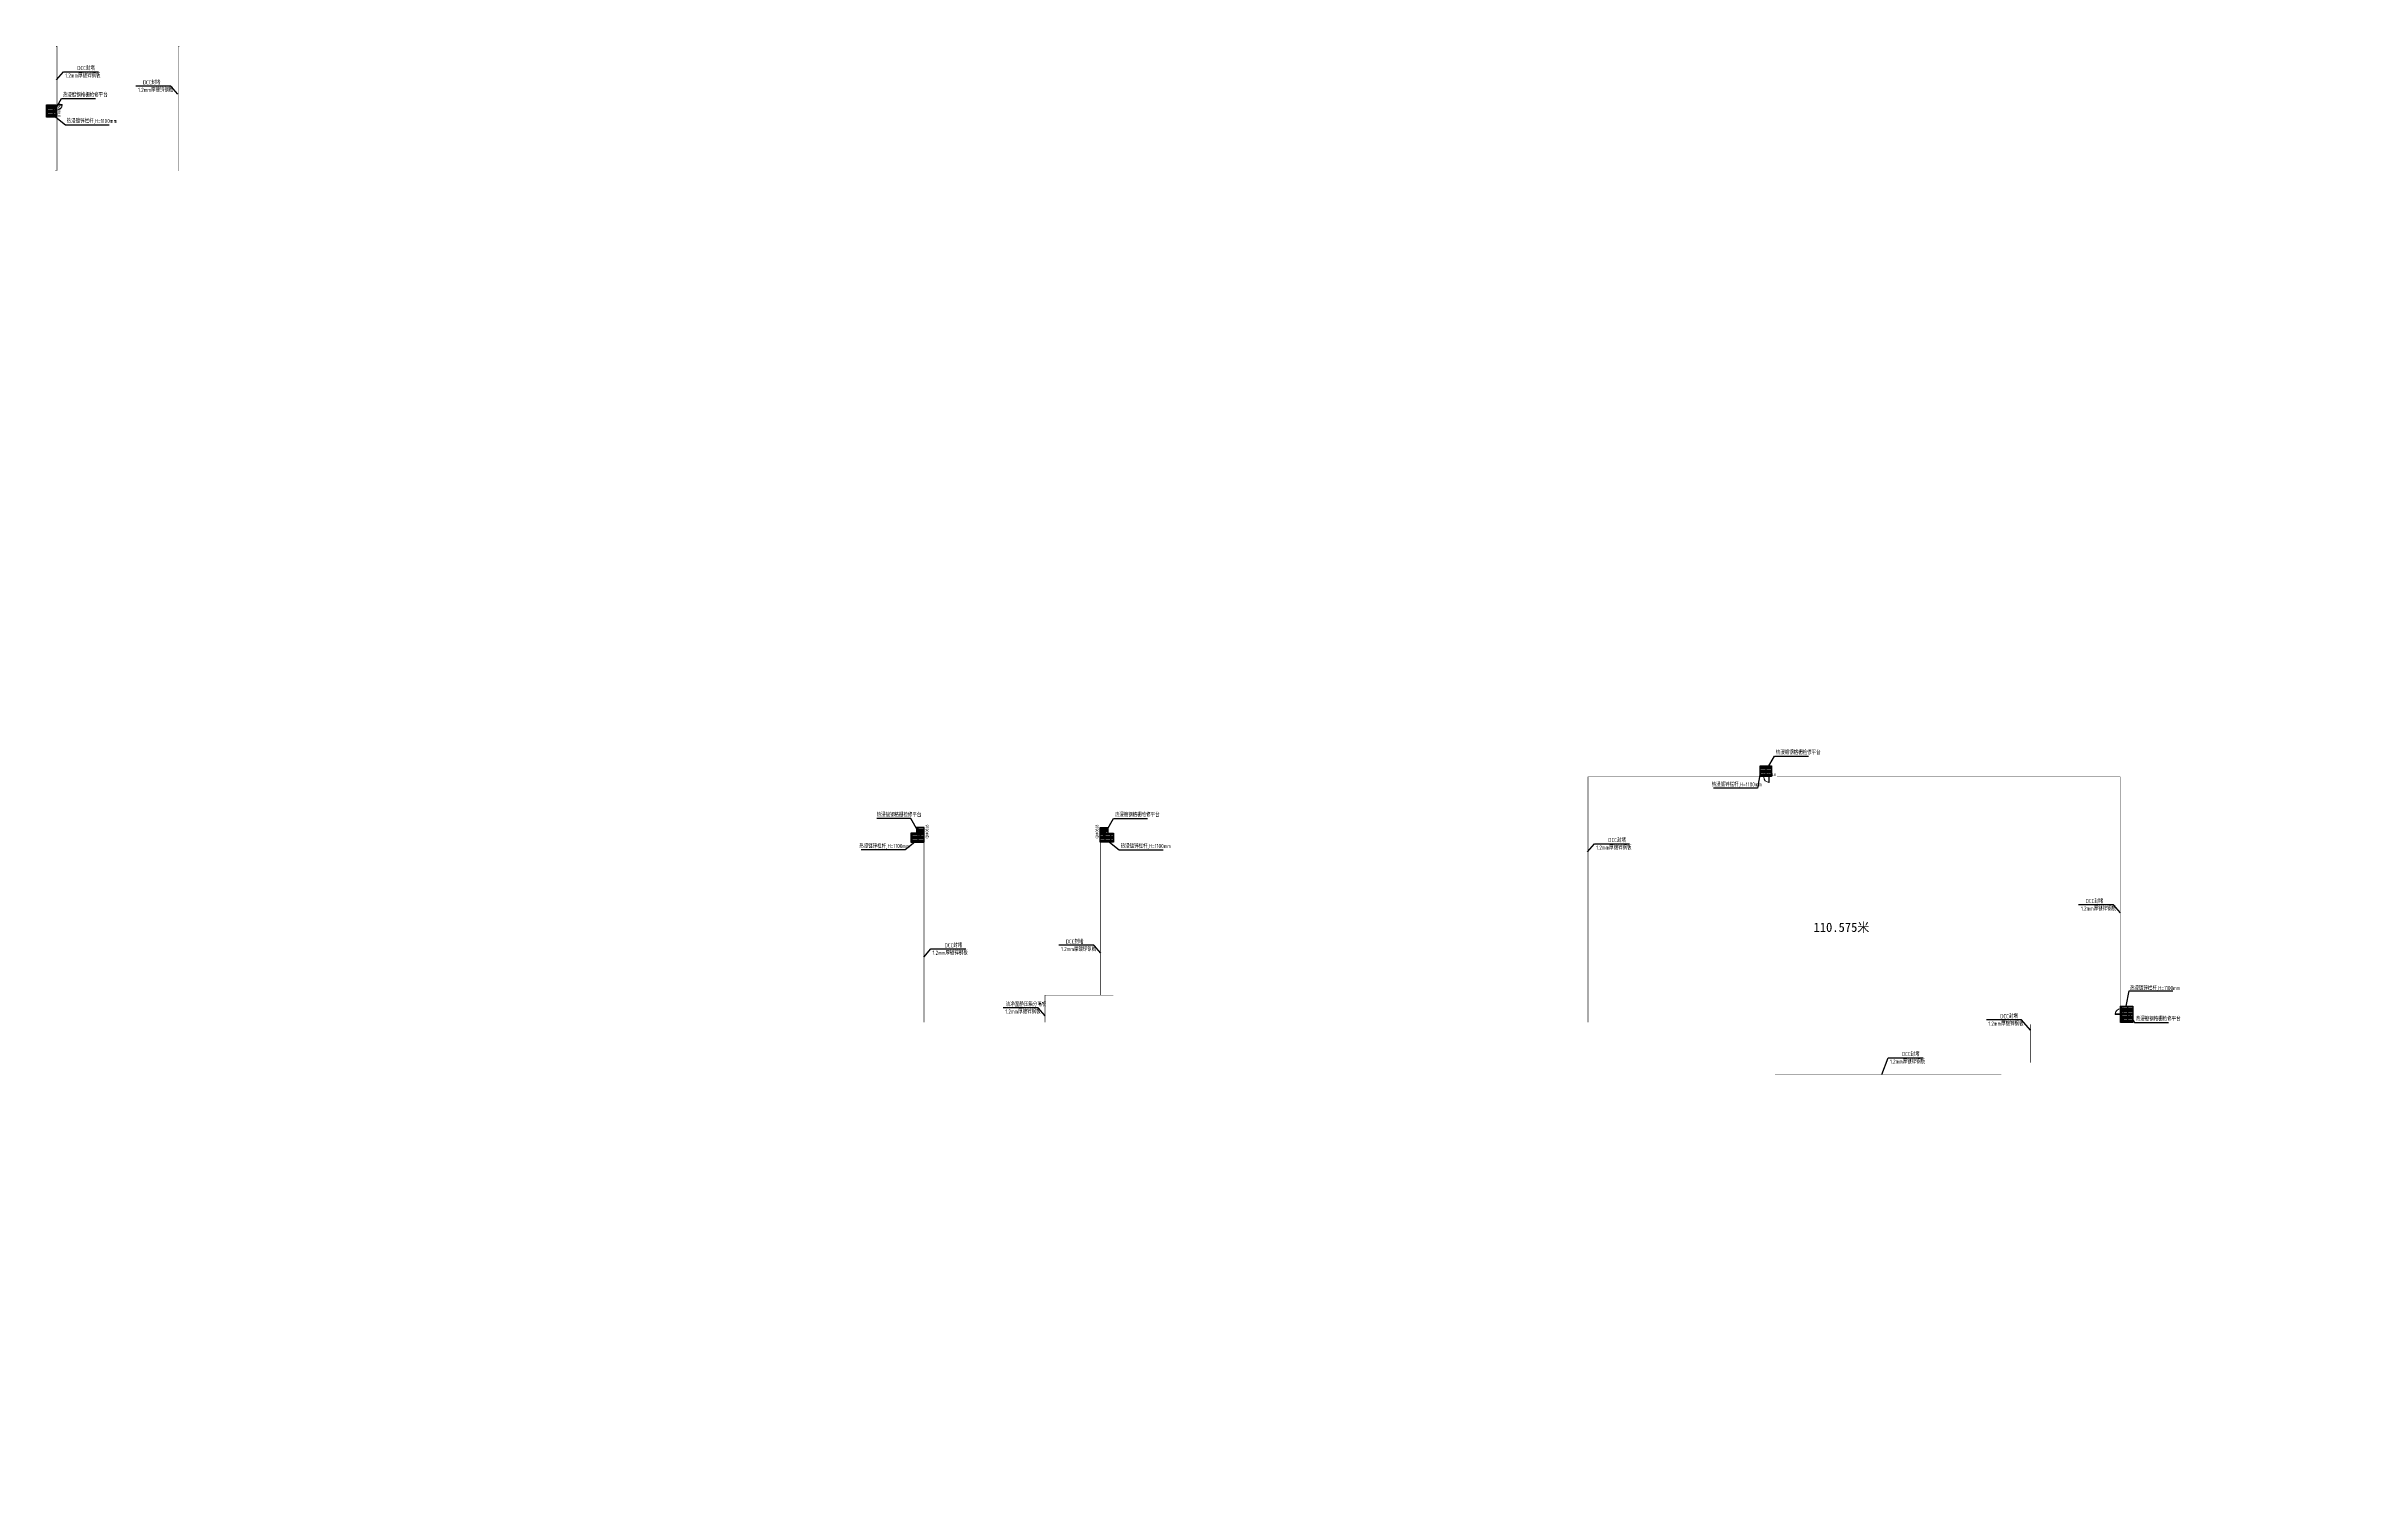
# Model space of a CAD drawing. Header units: millimetres. Extents: x 13825 to 264600, y 0 to 157125.
import ezdxf
from ezdxf.enums import TextEntityAlignment as Align

# ---------------------------------------------------------------- set-up
doc = ezdxf.new("R2010")
doc.units = ezdxf.units.MM
doc.linetypes.add('ACAD_ISO05W100', pattern=[33, 24, -3, 0, -3, 0, -3])
doc.layers.add('A-WALL-PATT', color=111, linetype='Continuous', lineweight=9)
doc.layers.add('K-PART-DOOR', color=10, linetype='Continuous', lineweight=18)
for name, color, linetype in [('K-AREA_TEXT', 4, 'Continuous'), ('K-K-PART-GR', 132, 'Continuous'), ('K-K-PART-TP', 200, 'Continuous'), ('K-PART-TEXT', 4, 'Continuous')]:
    doc.layers.add(name, color=color, linetype=linetype)
doc.styles.add('Arial', font='arial.ttf', dxfattribs={"width": 0.8, "height": 5.592013})
doc.styles.add('EDRI-COM', font='tssdeng.shx', dxfattribs={"width": 0.8, "bigfont": 'hztxt.shx'})
doc.dimstyles.new('MW_DIM_TICK_035_150', dxfattribs={"dimscale": 150, "dimtxt": 3.5, "dimasz": 2.5, "dimexe": 1.75, "dimexo": 0.825, "dimgap": 1.2, "dimtad": 1, "dimdec": 0, "dimzin": 12, "dimdsep": 46, "dimtxsty": 'EDRI-COM', "dimblk": 'ARCHTICK', "dimcen": 1, "dimclrd": 256, "dimclre": 256, "dimclrt": 256, "dimadec": 0, "dimazin": 3, "dimtfac": 1, "dimtdec": 0, "dimtix": 1, "dimtmove": 2, "dimatfit": 1, "dimfxl": 1.25, "dimtolj": 1, "dimtzin": 0, "dimlwd": -1, "dimlwe": -1, "dimarcsym": 1})
pattern_1 = [(45, (0, 0), (-1060.66, 1060.66), []), (135, (0, 0), (-1060.66, -1060.66), [])]

# ---------------------------------------------------------------- blocks, each defined once
blk = doc.blocks.new('_ArchTick')
at = {"color": 0, "linetype": 'ByBlock', "const_width": 0.4}
blk.add_lwpolyline([(-0.5, -0.5), (0.5, 0.5)], dxfattribs=at)
blk = doc.blocks.new('单开门 1000X2000')
blk.add_lwpolyline([(9, -6), (107, -6), (107, 994), (9, 994)], close=True)
blk.add_arc((9, -6), 1000, 0, 90)

msp = doc.modelspace()

# ---------------------------------------------------------------- hatches: boundary and pattern name
at = {"layer": 'A-WALL-PATT', "lineweight": 5}
h = msp.add_hatch(dxfattribs=at)
h.set_pattern_fill('FP_1', color=256, style=0, pattern_type=2)
h.set_pattern_definition([(1e-14, (1798.3, -1859), (3048, 6096), [16.76, -6079.24]), (1e-14, (-1768, -2682), (3048, 6096), [16.76, -6079.24]), (1e-14, (213.4, -2743), (3048, 6096), [16.76, -6079.24]), (1e-14, (2377.4, -945), (3048, 6096), [16.76, -6079.24]), (1e-14, (-152.4, -3048), (3048, 6096), [16.76, -6079.24]), (1e-14, (2987, 2895.6), (3048, 6096), [16.76, -6079.24]), (1e-14, (1128, 2408), (3048, 6096), [16.76, -6079.24]), (1e-14, (2103, 1646), (3048, 6096), [16.76, -6079.24]), (1e-14, (-2865, 1524), (3048, 6096), [16.76, -6079.24]), (1e-14, (122, 1249.7), (3048, 6096), [16.76, -6079.24]), (1e-14, (-1036.3, -305), (3048, 6096), [16.76, -6079.24]), (1e-14, (-975.4, -2591), (3048, 6096), [16.76, -6079.24]), (1e-14, (1310.6, -2834.6), (3048, 6096), [16.76, -6079.24]), (1e-14, (2987, -152.4), (3048, 6096), [16.76, -6079.24]), (1e-14, (-2713, -1097), (3048, 6096), [16.76, -6079.24]), (1e-14, (-2194.6, -61), (3048, 6096), [16.76, -6079.24]), (1e-14, (183, -487.7), (3048, 6096), [16.76, -6079.24]), (1e-14, (-670.6, -1371.6), (3048, 6096), [16.76, -6079.24]), (1e-14, (-1158, 640), (3048, 6096), [16.76, -6079.24]), (1e-14, (-396, 2926), (3048, 6096), [16.76, -6079.24]), (1e-14, (-2469, -2377.4), (3048, 6096), [16.76, -6079.24]), (1e-14, (884, 1676.4), (3048, 6096), [16.76, -6079.24]), (1e-14, (-1951, 1768), (3048, 6096), [16.76, -6079.24]), (1e-14, (-2438.4, 2560.3), (3048, 6096), [16.76, -6079.24]), (130.601, (2612.57, 986.97), (-15239.9058, 18288.07815), [267.63, -112137.05]), (18.435, (2177.1, 1103.1), (15239.9947, 6096.0134), [275.39, -38279.1]), (90, (2177, 841.8), (3048, 6096), [261.26, -11930.74]), (161.565, (2438.4, 754.7), (-15239.9947, 6096.0134), [275.39, -38279.1]), (53.13, (2438.4, 754.7), (3048.011, 6095.9946), [290.29, -30189.71]), (135, (2670.6, -2351.3), (-3048, 6096), [246.32, -16995.78]), (45, (2322.3, -2351.3), (3048, 6096), [246.32, -16995.78]), (135, (2496.5, -2525.5), (-3048, 6096), [246.32, -16995.78]), (45, (2496.5, -2525.5), (3048, 6096), [246.32, -16995.78]), (116.565, (-261, 1741.7), (0.01, 12192), [324.55, -6490.98]), (180, (-406.4, 2032), (-3048, 6096), [348.34, -5747.66]), (63.435, (-900, 1741.7), (-0.01, 12192), [324.55, -6490.98]), (116.565, (-755, 1451.4), (0.01, 12192), [324.55, -6490.98]), (1e-14, (-755, 1451.4), (3048, 6096), [348.34, -5747.66]), (63.435, (-406.4, 1451.4), (-0.01, 12192), [324.55, -6490.98]), (107.103, (2032, -319.31), (-9144.14453, 30479.95644), [394.83, -165434.29]), (143.973, (1915.9, 58.06), (-57912.2779, 42671.62146), [394.83, -82519.72]), (180, (1596.6, 290), (-3048, 6096), [377.37, -5718.63]), (36.027, (899.9, 58.06), (57912.27734, 42671.6223), [394.83, -82519.72]), (71.565, (783.8, -290.3), (9144.0276, 30479.992), [367.19, -38187.3]), (107.103, (899.89, -667.66), (-9144.14453, 30479.95644), [394.83, -165434.29]), (143.973, (1219.2, -899.9), (-57912.2779, 42671.62146), [394.83, -82519.72]), (1e-14, (1219, -900), (3048, 6096), [377.37, -5718.63]), (36.027, (1596.57, -899.9), (57912.27734, 42671.6223), [394.83, -82519.72]), (71.565, (1915.9, -667.7), (9144.0276, 30479.992), [367.19, -38187.3]), (150.255, (2090.06, 2525.5), (-9143.987, 6096.019), [234.04, -48913.49]), (90, (1887, 2409.4), (3048, 6096), [232.23, -11959.77]), (29.745, (1886.86, 2409.4), (9143.987, 6096.019), [234.04, -48913.49]), (116.565, (667.7, -1800), (0.01, 12192), [324.55, -6490.98]), (168.69, (522.5, -1509.5), (-27431.9928, 6096.0323), [296.04, -61871.2]), (41.186, (4e-13, -1654.63), (76199.9114, 67056.099), [308.58, -129294.15]), (90, (4e-13, -1945), (3048, 6096), [290.29, -11901.71]), (138.814, (232.23, -2148.1), (-76199.91205, 67056.09824), [308.58, -129294.15]), (16.699, (232.23, -2148.1), (100584.12946, 30479.57063), [303.07, -126985.14]), (60.945, (522.5, -2061.03), (3048.04186, 6095.9786), [298.87, -125225.45]), (109.983, (-1886.86, 754.74), (-15239.92078, 42672.02803), [339.77, -142363.93]), (155.556, (-2002.97, 1074.06), (-39623.9861, 18288.0312), [350.75, -146965.74]), (24.444, (-2641.6, 1074.06), (39623.9861, 18288.0312), [350.75, -146965.74]), (70.017, (-2757.71, 754.74), (15239.92078, 42672.02803), [339.77, -142363.93]), (109.983, (-2641.6, 435.43), (-15239.92078, 42672.02803), [339.77, -142363.93]), (160.017, (-2322.3, 319.3), (-15240.011, 6095.9711), [339.77, -71012.07]), (19.983, (-2322.3, 319.3), (15240.011, 6095.9711), [339.77, -71012.07]), (70.017, (-2002.97, 435.43), (15239.92078, 42672.02803), [339.77, -142363.93]), (122.005, (377.4, 203.2), (-3047.9596, 6096.0196), [273.86, -57235.69]), (18.435, (-29, 348.3), (15239.9947, 6096.0134), [275.39, -38279.1]), (90, (-29, 87), (3048, 6096), [261.26, -11930.74]), (161.565, (232.2, 5e-14), (-15239.9947, 6096.0134), [275.39, -38279.1]), (54.462, (232.23, 5e-14), (21336.17107, 30479.8799), [249.71, -104629.83]), (116.565, (-1393.4, -1277), (0.01, 12192), [324.55, -6490.98]), (180, (-1538.5, -987), (-3048, 6096), [319.31, -5776.69]), (59.036, (-2032, -1277.26), (3048.0257, 6095.9873), [338.53, -70752.43]), (120.964, (-1857.83, -1567.54), (-3048.0265, 6095.9867), [338.53, -70752.43]), (1e-14, (-1858, -1567.5), (3048, 6096), [319.31, -5776.69]), (63.435, (-1538.5, -1567.5), (-0.01, 12192), [324.55, -6490.98])])
h.paths.add_polyline_path([(254935, 1300), (255000, 1300), (255000, 3800), (254800, 3800), (254800, 1300)], flags=0)
h = msp.add_hatch(dxfattribs=at)
h.set_pattern_fill('FP_14', color=256, style=0, pattern_type=2)
h.set_pattern_definition([(0, (1798.3, -1859), (3048, 6096), [16.76, -6079.24]), (0, (-1768, -2682), (3048, 6096), [16.76, -6079.24]), (0, (213.4, -2743), (3048, 6096), [16.76, -6079.24]), (0, (2377.4, -945), (3048, 6096), [16.76, -6079.24]), (0, (-152.4, -3048), (3048, 6096), [16.76, -6079.24]), (0, (2987, 2895.6), (3048, 6096), [16.76, -6079.24]), (0, (1128, 2408), (3048, 6096), [16.76, -6079.24]), (0, (2103, 1646), (3048, 6096), [16.76, -6079.24]), (0, (-2865, 1524), (3048, 6096), [16.76, -6079.24]), (0, (122, 1249.7), (3048, 6096), [16.76, -6079.24]), (0, (-1036.3, -305), (3048, 6096), [16.76, -6079.24]), (0, (-975.4, -2591), (3048, 6096), [16.76, -6079.24]), (0, (1310.6, -2834.6), (3048, 6096), [16.76, -6079.24]), (0, (2987, -152.4), (3048, 6096), [16.76, -6079.24]), (0, (-2713, -1097), (3048, 6096), [16.76, -6079.24]), (0, (-2194.6, -61), (3048, 6096), [16.76, -6079.24]), (0, (183, -487.7), (3048, 6096), [16.76, -6079.24]), (0, (-670.6, -1371.6), (3048, 6096), [16.76, -6079.24]), (0, (-1158, 640), (3048, 6096), [16.76, -6079.24]), (0, (-396, 2926), (3048, 6096), [16.76, -6079.24]), (0, (-2469, -2377.4), (3048, 6096), [16.76, -6079.24]), (0, (884, 1676.4), (3048, 6096), [16.76, -6079.24]), (0, (-1951, 1768), (3048, 6096), [16.76, -6079.24]), (0, (-2438.4, 2560.3), (3048, 6096), [16.76, -6079.24]), (130.601, (2612.57, 986.97), (-15239.9058, 18288.07815), [267.63, -112137.05]), (18.435, (2177.1, 1103.1), (15239.9947, 6096.0134), [275.39, -38279.1]), (90, (2177, 841.8), (3048, 6096), [261.26, -11930.74]), (161.565, (2438.4, 754.7), (-15239.9947, 6096.0134), [275.39, -38279.1]), (53.13, (2438.4, 754.7), (3048.011, 6095.9946), [290.29, -30189.71]), (135, (2670.6, -2351.3), (-3048, 6096), [246.32, -16995.78]), (45, (2322.3, -2351.3), (3048, 6096), [246.32, -16995.78]), (135, (2496.5, -2525.5), (-3048, 6096), [246.32, -16995.78]), (45, (2496.5, -2525.5), (3048, 6096), [246.32, -16995.78]), (116.565, (-261, 1741.7), (0.01, 12192), [324.55, -6490.98]), (180, (-406.4, 2032), (-3048, 6096), [348.34, -5747.66]), (63.435, (-900, 1741.7), (-0.01, 12192), [324.55, -6490.98]), (116.565, (-755, 1451.4), (0.01, 12192), [324.55, -6490.98]), (0, (-755, 1451.4), (3048, 6096), [348.34, -5747.66]), (63.435, (-406.4, 1451.4), (-0.01, 12192), [324.55, -6490.98]), (107.103, (2032, -319.31), (-9144.14453, 30479.95644), [394.83, -165434.29]), (143.973, (1915.9, 58.06), (-57912.2779, 42671.62146), [394.83, -82519.72]), (180, (1596.6, 290), (-3048, 6096), [377.37, -5718.63]), (36.027, (899.9, 58.06), (57912.27734, 42671.6223), [394.83, -82519.72]), (71.565, (783.8, -290.3), (9144.0276, 30479.992), [367.19, -38187.3]), (107.103, (899.89, -667.66), (-9144.14453, 30479.95644), [394.83, -165434.29]), (143.973, (1219.2, -899.9), (-57912.2779, 42671.62146), [394.83, -82519.72]), (0, (1219, -900), (3048, 6096), [377.37, -5718.63]), (36.027, (1596.57, -899.9), (57912.27734, 42671.6223), [394.83, -82519.72]), (71.565, (1915.9, -667.7), (9144.0276, 30479.992), [367.19, -38187.3]), (150.255, (2090.06, 2525.5), (-9143.987, 6096.019), [234.04, -48913.49]), (90, (1887, 2409.4), (3048, 6096), [232.23, -11959.77]), (29.745, (1886.86, 2409.4), (9143.987, 6096.019), [234.04, -48913.49]), (116.565, (667.7, -1800), (0.01, 12192), [324.55, -6490.98]), (168.69, (522.5, -1509.5), (-27431.9928, 6096.0323), [296.04, -61871.2]), (41.186, (-9e-14, -1654.63), (76199.9114, 67056.099), [308.58, -129294.15]), (90, (-1e-13, -1945), (3048, 6096), [290.29, -11901.71]), (138.814, (232.23, -2148.1), (-76199.91205, 67056.09824), [308.58, -129294.15]), (16.699, (232.23, -2148.1), (100584.12946, 30479.57063), [303.07, -126985.14]), (60.945, (522.5, -2061.03), (3048.04186, 6095.9786), [298.87, -125225.45]), (109.983, (-1886.86, 754.74), (-15239.92078, 42672.02803), [339.77, -142363.93]), (155.556, (-2002.97, 1074.06), (-39623.9861, 18288.0312), [350.75, -146965.74]), (24.444, (-2641.6, 1074.06), (39623.9861, 18288.0312), [350.75, -146965.74]), (70.017, (-2757.71, 754.74), (15239.92078, 42672.02803), [339.77, -142363.93]), (109.983, (-2641.6, 435.43), (-15239.92078, 42672.02803), [339.77, -142363.93]), (160.017, (-2322.3, 319.3), (-15240.011, 6095.9711), [339.77, -71012.07]), (19.983, (-2322.3, 319.3), (15240.011, 6095.9711), [339.77, -71012.07]), (70.017, (-2002.97, 435.43), (15239.92078, 42672.02803), [339.77, -142363.93]), (122.005, (377.4, 203.2), (-3047.9596, 6096.0196), [273.86, -57235.69]), (18.435, (-29, 348.3), (15239.9947, 6096.0134), [275.39, -38279.1]), (90, (-29, 87), (3048, 6096), [261.26, -11930.74]), (161.565, (232.2, -1e-14), (-15239.9947, 6096.0134), [275.39, -38279.1]), (54.462, (232.23, -1e-14), (21336.17107, 30479.8799), [249.71, -104629.83]), (116.565, (-1393.4, -1277), (0.01, 12192), [324.55, -6490.98]), (180, (-1538.5, -987), (-3048, 6096), [319.31, -5776.69]), (59.036, (-2032, -1277.26), (3048.0257, 6095.9873), [338.53, -70752.43]), (120.964, (-1857.83, -1567.54), (-3048.0265, 6095.9867), [338.53, -70752.43]), (0, (-1858, -1567.5), (3048, 6096), [319.31, -5776.69]), (63.435, (-1538.5, -1567.5), (-0.01, 12192), [324.55, -6490.98])])
h.paths.add_polyline_path([(264400, 1300), (264600, 1300), (264600, 3800), (264400, 3800), (264400, 1524)], flags=0)
h = msp.add_hatch(dxfattribs=at)
h.set_pattern_fill('FP_3', color=256, style=0, pattern_type=2)
h.set_pattern_definition(pattern_1)
h.paths.add_polyline_path([(132400, 0), (132400, 150), (132150, 150), (132150, 0), (132382, 0)], flags=0)
h.paths.add_polyline_path([(128700, 0), (129100, 0), (129100, 150), (128700, 150)], flags=0)
h.paths.add_polyline_path([(130100, 0), (130650, 0), (130650, 150), (130100, 150), (130100, 66)], flags=0)
h.paths.add_polyline_path([(125900, 0), (126300, 0), (126300, 150), (125900, 150)], flags=0)
h = msp.add_hatch(dxfattribs=at)
h.set_pattern_fill('FP_3', color=256, style=0, pattern_type=2)
h.set_pattern_definition(pattern_1)
h.paths.add_polyline_path([(147400, 0), (147400, 150), (147150, 150), (147150, 0)], flags=0)
h.paths.add_polyline_path([(144750, 0), (144750, 150), (144500, 150), (144500, 0)], flags=0)
at = {"layer": 'K-K-PART-GR'}
h = msp.add_hatch(dxfattribs=at)
h.set_pattern_fill('GRATE', color=256, scale=200)
h.paths.add_polyline_path([(14875, 149400), (13850, 149400), (13850, 150750), (14875, 150750)])
h = msp.add_hatch(dxfattribs=at)
h.set_pattern_fill('GRATE', color=256, scale=200)
h.set_pattern_definition([(0, (-39300, 26100), (0, 158.75), []), (90, (-39300, 26100), (-635, 4e-14), [])])
h.paths.add_polyline_path([(200100, 78900), (201300, 78900), (201300, 77750), (200100, 77750)])
h = msp.add_hatch(dxfattribs=at)
h.set_pattern_fill('GRATE', color=256, scale=200)
h.paths.add_polyline_path([(107800, 71600), (107800, 70600), (109225, 70600), (109225, 72200), (108400, 72200), (108400, 71600)])
h = msp.add_hatch(dxfattribs=at)
h.set_pattern_fill('GRATE', color=256, scale=200)
h.paths.add_polyline_path([(129800, 71600), (129800, 70600), (128375, 70600), (128375, 72200), (129200, 72200), (129200, 71600)])
h = msp.add_hatch(dxfattribs=at)
h.set_pattern_fill('GRATE', color=256, scale=200)
h.paths.add_polyline_path([(239225, 52800), (240600, 52800), (240600, 51025), (239225, 51025)])

# ---------------------------------------------------------------- linework, layer by layer
for points in [[(14875, 149400), (13850, 149400), (13850, 150750), (14875, 150750)], [(200100, 78900), (201300, 78900), (201300, 77750), (200100, 77750)], [(239225, 52800), (240600, 52800), (240600, 51025), (239225, 51025)]]:
    msp.add_lwpolyline(points, close=True, dxfattribs=at)
at = {"layer": 'K-K-PART-GR', "linetype": 'ACAD_ISO05W100', "ltscale": 10, "const_width": 50}
for points in [[(14950, 149400), (13850, 149400)], [(200100, 77750), (200100, 78900)], [(107800, 70600), (109225, 70600)], [(129800, 70600), (128375, 70600)], [(239225, 52800), (240600, 52800)]]:
    msp.add_lwpolyline(points, dxfattribs=at)
at = {"layer": 'K-K-PART-GR'}
for points in [[(107800, 71600), (107800, 70600), (109225, 70600), (109225, 72200), (108400, 72200), (108400, 71600), (107800, 71600)], [(129800, 71600), (129800, 70600), (128375, 70600), (128375, 72200), (129200, 72200), (129200, 71600), (129800, 71600)]]:
    msp.add_lwpolyline(points, dxfattribs=at)
at = {"layer": 'K-K-PART-TP', "const_width": 50}
for points in [[(14900, 157100), (15000, 157100), (15000, 143600), (14800, 143600)], [(28300, 157100), (28200, 157100), (28200, 143550)], [(201300, 77700), (181375, 77700), (181375, 51025)], [(201900, 77700), (239200, 77700), (239200, 51025)], [(109225, 51025), (109225, 72200)], [(129800, 53975), (128375, 53975), (128375, 72200)], [(128375, 53975), (122375, 53975), (122375, 51025)], [(229475, 46650), (229475, 50825)], [(201700, 45400), (226275, 45400)]]:
    msp.add_lwpolyline(points, dxfattribs=at)

# ---------------------------------------------------------------- block references
at = {"layer": 'K-PART-DOOR', "yscale": 0.6, "zscale": 0.6}
for p, xscale, rotation in [((14979, 150780), 0.6, 269.9999999999999), ((201075, 77700), 0.6, 180), ((109211, 71775), -0.6, 90), ((128389, 71775), 0.6, 270), ((239247, 51885), 0.6, 89.99999999999997)]:
    msp.add_blockref('单开门 1000X2000', p, dxfattribs=dict(at, xscale=xscale, rotation=rotation))

# ---------------------------------------------------------------- texts
at = {"layer": 'K-AREA_TEXT', "style": 'Arial', "width": 0.8}
for rotation, p in [(270, (15228, 150933)), (90, (109550, 71017)), (90, (128017, 71017)), (270, (239478, 52673))]:
    msp.add_text('QM0618', height=280, rotation=rotation, dxfattribs=at).set_placement(p, align=Align.MIDDLE_LEFT)
msp.add_text('QM0618', height=280, dxfattribs=at).set_placement((200286, 77931), align=Align.MIDDLE_LEFT)
at = {"layer": 'K-K-PART-GR'}
msp.add_text('110.575米', height=1000, dxfattribs=at).set_placement((205884, 60859))
at = {"layer": 'K-PART-TEXT', "style": 'EDRI-COM', "width": 0.8}
for s, p in [('1.2mm厚镀锌钢板', (15896, 153704)), ('DCC封堵', (17189, 154518)), ('DCC封堵', (24322, 152964)), ('热浸镀钢格栅检修平台', (15646, 151597)), ('1.2mm厚镀锌钢板', (23816, 152150)), ('热浸镀锌栏杆,H=1100mm', (16061, 148763)), ('热浸镀钢格栅检修平台', (201791, 80143)), ('热浸镀锌栏杆,H=1100mm', (194819, 76664)), ('热浸镀钢格栅检修平台', (104069, 73368)), ('热浸镀钢格栅检修平台', (129962, 73368)), ('热浸镀锌栏杆,H=1100mm', (102189, 69963)), ('热浸镀锌栏杆,H=1100mm', (130586, 69963)), ('1.2mm厚镀锌钢板', (182273, 69798)), ('DCC封堵', (183566, 70612)), ('1.2mm厚镀锌钢板', (234936, 63168)), ('DCC封堵', (235442, 63982)), ('1.2mm厚镀锌钢板', (110148, 58363)), ('DCC封堵', (111441, 59177)), ('1.2mm厚镀锌钢板', (124111, 58765)), ('DCC封堵', (124617, 59579)), ('洁净室静压箱分隔板', (118114, 52773)), ('热浸镀锌栏杆,H=1100mm', (240272, 54532)), ('1.2mm厚镀锌钢板', (118060, 51978)), ('1.2mm厚镀锌钢板', (224867, 50660)), ('DCC封堵', (226160, 51474)), ('热浸镀钢格栅检修平台', (240916, 51191)), ('DCC封堵', (215477, 47353)), ('1.2mm厚镀锌钢板', (214183, 46539))]:
    msp.add_text(s, height=450, dxfattribs=at).set_placement(p)

# ---------------------------------------------------------------- leaders
at = {"layer": 'K-PART-TEXT'}
for points in [[(14941, 153469), (15698, 154341), (19501, 154341)], [(14724, 150089), (15504, 151420), (19202, 151420)], [(28129, 151915), (27372, 152787), (23569, 152787)], [(14859, 149400), (15919, 148586), (20674, 148586)], [(200100, 78141), (199786, 76486), (195031, 76486)], [(200869, 78635), (201649, 79966), (205347, 79966)], [(108560, 71859), (107780, 73191), (104082, 73191)], [(129040, 71859), (129820, 73191), (133518, 73191)], [(108216, 70600), (107156, 69786), (102401, 69786)], [(129384, 70600), (130444, 69786), (135199, 69786)], [(181318, 69563), (182075, 70434), (185878, 70434)], [(239250, 62933), (238492, 63805), (234689, 63805)], [(109193, 58128), (109950, 59000), (113753, 59000)], [(128425, 58530), (127667, 59402), (123864, 59402)], [(239858, 52800), (240172, 54455), (244927, 54455)], [(122374, 51743), (121616, 52615), (117813, 52615)], [(229475, 50188), (228472, 51297), (224669, 51297)], [(240200, 52025), (240774, 51014), (244472, 51014)], [(213305, 45375), (213985, 47176), (217788, 47176)]]:
    msp.add_leader(points, dimstyle='MW_DIM_TICK_035_150', override={"dimgap": 1, "dimtad": 1}, dxfattribs=at)

doc.saveas('drawing.dxf')
